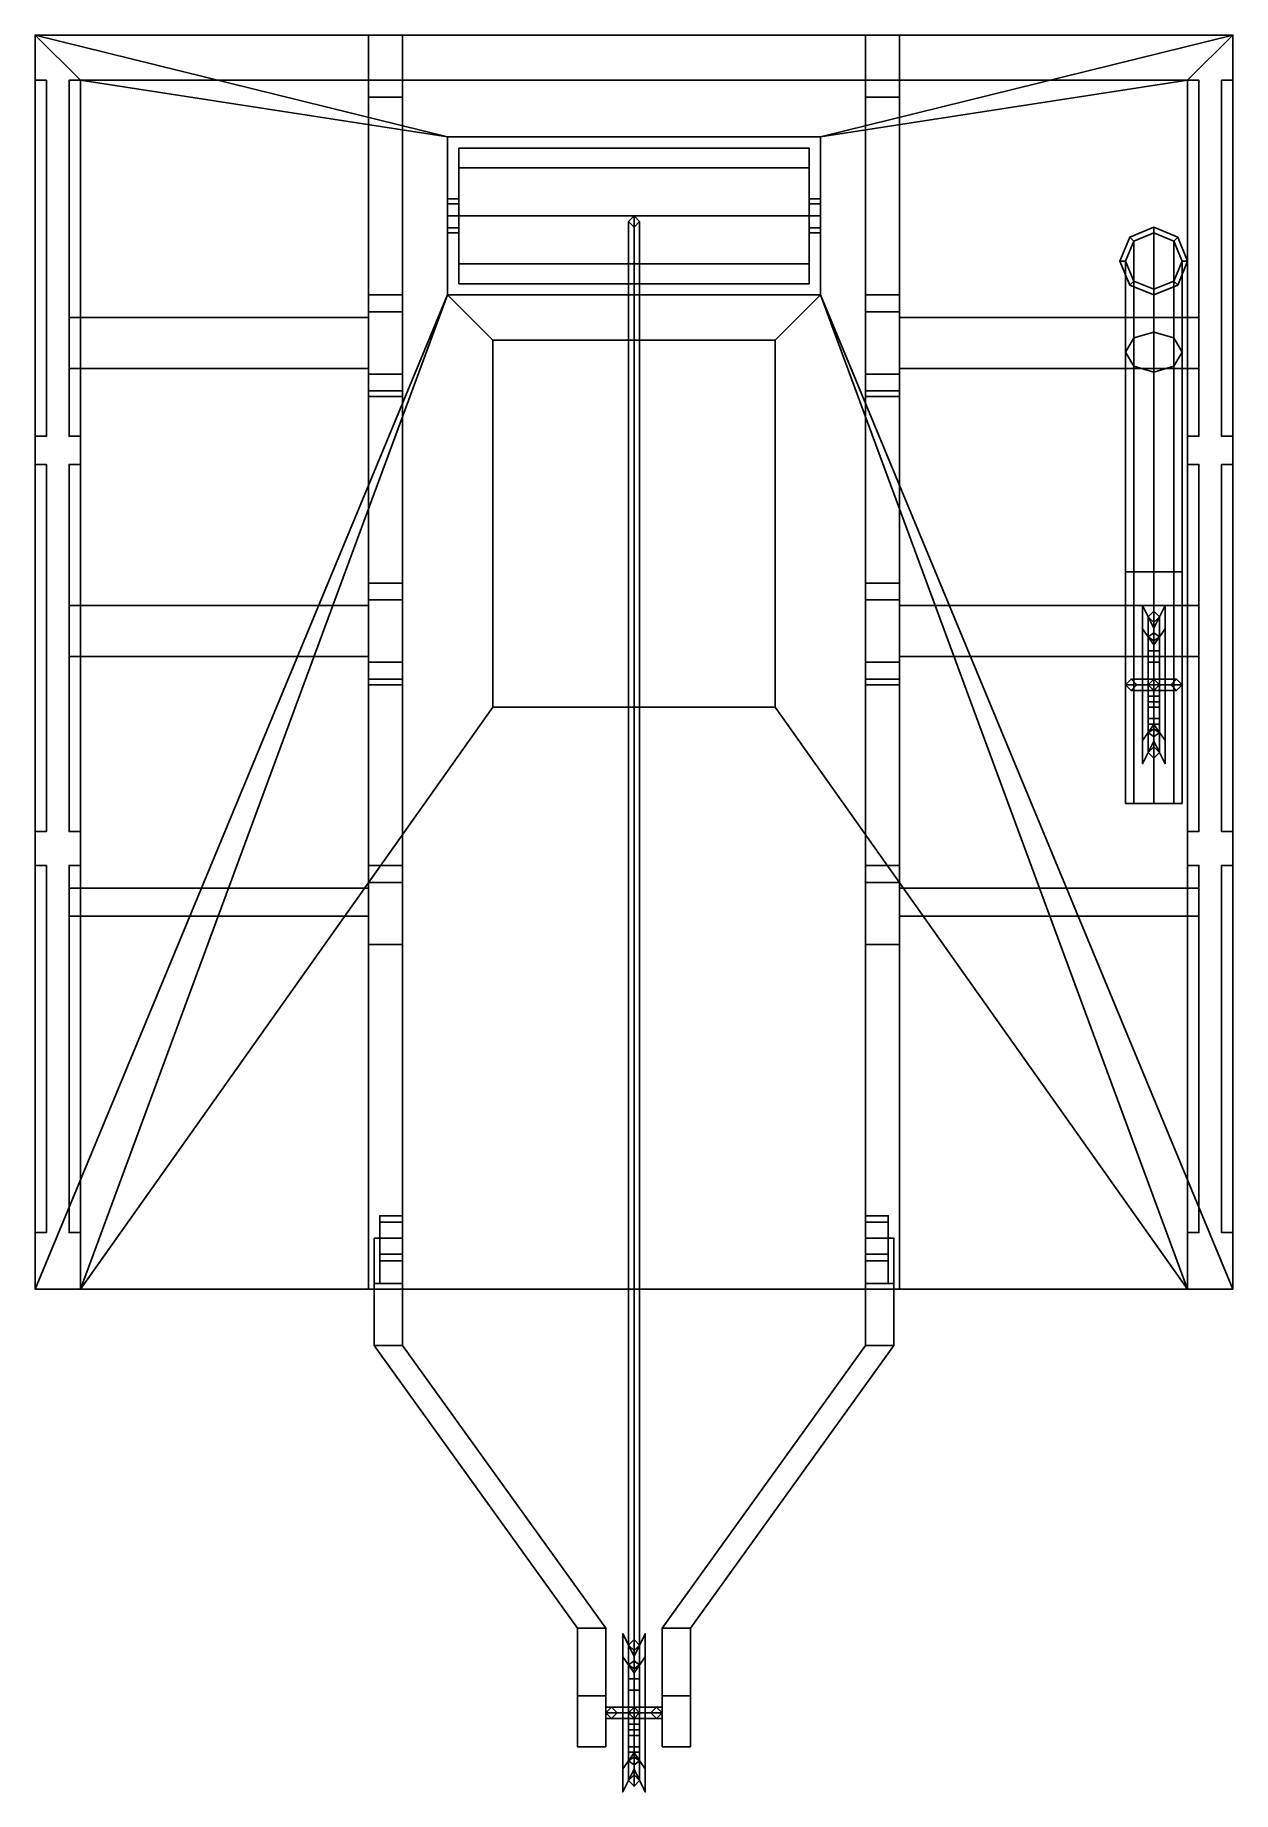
# Model space of a CAD drawing. Extents: x -1.06 to 1.06, y -3.17 to -0.06.
import ezdxf

# ---------------------------------------------------------------- set-up
doc = ezdxf.new("R2010")
doc.units = 0
doc.layers.add('CARGO_BOX', color=3, linetype='CONTINUOUS')

msp = doc.modelspace()

# ---------------------------------------------------------------- linework, layer by layer
at = {"layer": 'CARGO_BOX'}
for points in [[(1.06, -0.06, 1.26), (0.33, -0.24, 1.26), (-0.33, -0.24, 1.26), (-1.06, -0.06, 1.26)], [(-1.06, -0.06, 1.26), (-1.06, -0.06, 1.99), (1.06, -0.06, 1.99), (1.06, -0.06, 1.26)], [(-1.06, -0.06, 1.99), (-0.98, -0.14, 1.99), (0.98, -0.14, 1.99), (1.06, -0.06, 1.99)], [(-1.06, -2.28, 1.99), (-0.98, -2.28, 1.99), (-0.98, -0.14, 1.99), (-1.06, -0.06, 1.99)], [(-1.06, -2.18, 1.95), (-1.06, -2.28, 1.99), (-1.06, -0.06, 1.99), (-1.06, -0.14, 1.95)], [(-1.06, -0.06, 1.26), (-1.06, -2.28, 1.26), (-1.06, -2.18, 1.4), (-1.06, -0.14, 1.4)], [(-1.06, -0.06, 1.99), (-1.06, -0.06, 1.26), (-1.06, -0.14, 1.4), (-1.06, -0.14, 1.95)], [(-1.06, -0.06, 1.26), (-0.33, -0.24, 1.26), (-0.33, -0.52, 1.26), (-1.06, -2.28, 1.26)], [(-0.47, -0.06, 0.94), (-0.47, -0.14, 1.1), (-0.47, -0.06, 1.26)], [(-0.47, -0.17, 1.06), (-0.47, -0.14, 1.1), (-0.47, -0.06, 0.94)], [(-0.47, -1.67, 0.94), (-0.47, -1.53, 1.06), (-0.47, -0.17, 1.06), (-0.47, -0.06, 0.94)], [(-0.47, -0.14, 1.1), (-0.47, -0.17, 1.14), (-0.47, -0.06, 1.26)], [(-0.47, -1.67, 1.14), (-0.47, -2.28, 1.26), (-0.47, -0.06, 1.26), (-0.47, -0.17, 1.14)], [(-0.41, -0.06, 1.26), (-0.41, -0.06, 1.26), (-0.41, -0.14, 1.1), (-0.41, -0.06, 0.94)], [(-0.41, -0.06, 0.94), (-0.41, -0.06, 0.94), (-0.41, -0.14, 1.1), (-0.41, -0.17, 1.06)], [(-0.41, -0.06, 0.94), (-0.41, -0.17, 1.06), (-0.41, -1.53, 1.06), (-0.41, -1.67, 0.94)], [(-0.41, -0.06, 1.26), (-0.41, -0.06, 1.26), (-0.41, -0.17, 1.14), (-0.41, -0.14, 1.1)], [(-0.41, -0.17, 1.14), (-0.41, -0.06, 1.26), (-0.41, -2.28, 1.26), (-0.41, -1.67, 1.14)], [(1.06, -2.28, 1.26), (0.33, -0.52, 1.26), (0.33, -0.24, 1.26), (1.06, -0.06, 1.26)], [(0.41, -1.67, 0.94), (0.41, -1.53, 1.06), (0.41, -0.17, 1.06), (0.41, -0.06, 0.94)], [(0.41, -1.67, 1.14), (0.41, -2.28, 1.26), (0.41, -0.06, 1.26), (0.41, -0.17, 1.14)], [(0.41, -0.17, 1.06), (0.41, -0.14, 1.1), (0.41, -0.06, 0.94)], [(0.41, -0.14, 1.1), (0.41, -0.17, 1.14), (0.41, -0.06, 1.26)], [(0.41, -0.06, 0.94), (0.41, -0.14, 1.1), (0.41, -0.06, 1.26)], [(0.47, -0.06, 0.94), (0.47, -0.17, 1.06), (0.47, -1.53, 1.06), (0.47, -1.67, 0.94)], [(0.47, -0.17, 1.14), (0.47, -0.06, 1.26), (0.47, -2.28, 1.26), (0.47, -1.67, 1.14)], [(0.47, -0.06, 0.94), (0.47, -0.06, 0.94), (0.47, -0.14, 1.1), (0.47, -0.17, 1.06)], [(0.47, -0.06, 1.26), (0.47, -0.06, 1.26), (0.47, -0.17, 1.14), (0.47, -0.14, 1.1)], [(0.47, -0.06, 1.26), (0.47, -0.06, 1.26), (0.47, -0.14, 1.1), (0.47, -0.06, 0.94)], [(0.98, -2.28, 1.99), (1.06, -2.28, 1.99), (1.06, -0.06, 1.99), (0.98, -0.14, 1.99)], [(1.06, -0.14, 1.95), (1.06, -0.06, 1.99), (1.06, -2.28, 1.99), (1.06, -2.18, 1.95)], [(1.06, -0.14, 1.4), (1.06, -2.18, 1.4), (1.06, -2.28, 1.26), (1.06, -0.06, 1.26)], [(1.06, -0.14, 1.95), (1.06, -0.14, 1.4), (1.06, -0.06, 1.26), (1.06, -0.06, 1.99)], [(-1.06, -0.14, 1.4), (-1.06, -0.77, 1.4), (-1.04, -0.77, 1.4), (-1.04, -0.14, 1.4)], [(-1.06, -0.77, 1.95), (-1.06, -0.14, 1.95), (-1.04, -0.14, 1.95), (-1.04, -0.77, 1.95)], [(-1.06, -0.14, 1.95), (-1.06, -0.14, 1.4), (-1.04, -0.14, 1.4), (-1.04, -0.14, 1.95)], [(-1.04, -0.77, 1.4), (-1.04, -0.77, 1.95), (-1.04, -0.14, 1.95), (-1.04, -0.14, 1.4)], [(-1, -0.14, 1.95), (-1, -0.14, 1.4), (-0.98, -0.14, 1.4), (-0.98, -0.14, 1.95)], [(-1, -0.14, 1.4), (-1, -0.77, 1.4), (-0.98, -0.77, 1.4), (-0.98, -0.14, 1.4)], [(-1, -0.77, 1.95), (-1, -0.14, 1.95), (-0.98, -0.14, 1.95), (-0.98, -0.77, 1.95)], [(-1, -0.77, 1.4), (-1, -0.14, 1.4), (-1, -0.14, 1.95), (-1, -0.77, 1.95)], [(-0.98, -0.14, 1.34), (-0.33, -0.24, 1.34), (0.33, -0.24, 1.34), (0.98, -0.14, 1.34)], [(0.98, -0.14, 1.34), (0.98, -0.14, 1.99), (-0.98, -0.14, 1.99), (-0.98, -0.14, 1.34)], [(-0.98, -0.14, 1.34), (-0.98, -0.14, 1.4), (-0.98, -2.18, 1.4), (-0.98, -2.28, 1.34)], [(-0.98, -2.18, 1.95), (-0.98, -0.14, 1.95), (-0.98, -0.14, 1.99), (-0.98, -2.28, 1.99)], [(-0.33, -0.24, 1.34), (-0.98, -0.14, 1.34), (-0.98, -2.28, 1.34), (-0.33, -0.52, 1.34)], [(-0.41, -0.14, 1.1), (-0.41, -0.17, 1.14), (-0.47, -0.17, 1.14), (-0.47, -0.14, 1.1)], [(-0.41, -0.17, 1.06), (-0.41, -0.14, 1.1), (-0.47, -0.14, 1.1), (-0.47, -0.17, 1.06)], [(0.33, -0.52, 1.34), (0.98, -2.28, 1.34), (0.98, -0.14, 1.34), (0.33, -0.24, 1.34)], [(0.47, -0.17, 1.06), (0.47, -0.14, 1.1), (0.41, -0.14, 1.1), (0.41, -0.17, 1.06)], [(0.47, -0.14, 1.1), (0.47, -0.17, 1.14), (0.41, -0.17, 1.14), (0.41, -0.14, 1.1)], [(0.98, -2.28, 1.34), (0.98, -2.18, 1.4), (0.98, -0.14, 1.4), (0.98, -0.14, 1.34)], [(0.98, -0.14, 1.95), (0.98, -0.14, 1.4), (1, -0.14, 1.4), (1, -0.14, 1.95)], [(0.98, -0.14, 1.4), (0.98, -0.77, 1.4), (1, -0.77, 1.4), (1, -0.14, 1.4)], [(0.98, -0.77, 1.95), (0.98, -0.14, 1.95), (1, -0.14, 1.95), (1, -0.77, 1.95)], [(0.98, -2.28, 1.99), (0.98, -0.14, 1.99), (0.98, -0.14, 1.95), (0.98, -2.18, 1.95)], [(1, -0.77, 1.4), (1, -0.77, 1.95), (1, -0.14, 1.95), (1, -0.14, 1.4)], [(1.04, -0.14, 1.95), (1.04, -0.14, 1.4), (1.06, -0.14, 1.4), (1.06, -0.14, 1.95)], [(1.04, -0.77, 1.4), (1.04, -0.14, 1.4), (1.04, -0.14, 1.95), (1.04, -0.77, 1.95)], [(1.04, -0.14, 1.4), (1.04, -0.77, 1.4), (1.06, -0.77, 1.4), (1.06, -0.14, 1.4)], [(1.04, -0.77, 1.95), (1.04, -0.14, 1.95), (1.06, -0.14, 1.95), (1.06, -0.77, 1.95)], [(-0.47, -0.17, 1.14), (-0.41, -0.17, 1.14), (-0.41, -0.52, 1.14), (-0.47, -0.52, 1.14)], [(-0.47, -0.52, 1.06), (-0.41, -0.52, 1.06), (-0.41, -0.17, 1.06), (-0.47, -0.17, 1.06)], [(0.41, -0.52, 1.06), (0.47, -0.52, 1.06), (0.47, -0.17, 1.06), (0.41, -0.17, 1.06)], [(0.41, -0.17, 1.14), (0.47, -0.17, 1.14), (0.47, -0.52, 1.14), (0.41, -0.52, 1.14)], [(0.33, -0.24, 1.26), (0.33, -0.24, 1.34), (-0.33, -0.24, 1.34), (-0.33, -0.24, 1.26)], [(-0.33, -0.24, 1.26), (-0.33, -0.24, 1.34), (-0.33, -0.52, 1.34), (-0.33, -0.52, 1.26)], [(0.33, -0.52, 1.26), (0.33, -0.52, 1.34), (0.33, -0.24, 1.34), (0.33, -0.24, 1.26)], [(0.31, -0.2951, 1.3849), (0.31, -0.26, 1.3), (-0.31, -0.26, 1.3), (-0.31, -0.2951, 1.3849)], [(0.31, -0.26, 1.3), (0.31, -0.2951, 1.2151), (-0.31, -0.2951, 1.2151), (-0.31, -0.26, 1.3)], [(-0.31, -0.2951, 1.3849), (-0.31, -0.26, 1.3), (-0.31, -0.35, 1.3), (-0.31, -0.3588, 1.3212)], [(-0.31, -0.26, 1.3), (-0.31, -0.2951, 1.2151), (-0.31, -0.3588, 1.2788), (-0.31, -0.35, 1.3)], [(0.31, -0.2951, 1.2151), (0.31, -0.26, 1.3), (0.31, -0.35, 1.3), (0.31, -0.3588, 1.2788)], [(0.31, -0.26, 1.3), (0.31, -0.2951, 1.3849), (0.31, -0.3588, 1.3212), (0.31, -0.35, 1.3)], [(0.31, -0.38, 1.42), (0.31, -0.2951, 1.3849), (-0.31, -0.2951, 1.3849), (-0.31, -0.38, 1.42)], [(0.31, -0.2951, 1.2151), (0.31, -0.38, 1.18), (-0.31, -0.38, 1.18), (-0.31, -0.2951, 1.2151)], [(-0.31, -0.38, 1.42), (-0.31, -0.2951, 1.3849), (-0.31, -0.3588, 1.3212), (-0.31, -0.38, 1.33)], [(-0.31, -0.2951, 1.2151), (-0.31, -0.38, 1.18), (-0.31, -0.38, 1.27), (-0.31, -0.3588, 1.2788)], [(0.31, -0.38, 1.18), (0.31, -0.2951, 1.2151), (0.31, -0.3588, 1.2788), (0.31, -0.38, 1.27)], [(0.31, -0.2951, 1.3849), (0.31, -0.38, 1.42), (0.31, -0.38, 1.33), (0.31, -0.3588, 1.3212)], [(-0.31, -0.3588, 1.3212), (-0.31, -0.35, 1.3), (-0.33, -0.35, 1.3), (-0.33, -0.3588, 1.3212)], [(-0.31, -0.35, 1.3), (-0.31, -0.3588, 1.2788), (-0.33, -0.3588, 1.2788), (-0.33, -0.35, 1.3)], [(-0.31, -0.38, 1.33), (-0.31, -0.3588, 1.3212), (-0.33, -0.3588, 1.3212), (-0.33, -0.38, 1.33)], [(-0.31, -0.3588, 1.2788), (-0.31, -0.38, 1.27), (-0.33, -0.38, 1.27), (-0.33, -0.3588, 1.2788)], [(0.31, -0.3588, 1.2788), (0.31, -0.35, 1.3), (0.33, -0.35, 1.3), (0.33, -0.3588, 1.2788)], [(0.31, -0.35, 1.3), (0.31, -0.3588, 1.3212), (0.33, -0.3588, 1.3212), (0.33, -0.35, 1.3)], [(0.31, -0.38, 1.27), (0.31, -0.3588, 1.2788), (0.33, -0.3588, 1.2788), (0.33, -0.38, 1.27)], [(0.31, -0.3588, 1.3212), (0.31, -0.38, 1.33), (0.33, -0.38, 1.33), (0.33, -0.3588, 1.3212)], [(-0.31, -0.4012, 1.3212), (-0.31, -0.38, 1.33), (-0.33, -0.38, 1.33), (-0.33, -0.4012, 1.3212)], [(-0.31, -0.38, 1.27), (-0.31, -0.4012, 1.2788), (-0.33, -0.4012, 1.2788), (-0.33, -0.38, 1.27)], [(-0.31, -0.41, 1.3), (-0.31, -0.4012, 1.3212), (-0.33, -0.4012, 1.3212), (-0.33, -0.41, 1.3)], [(-0.31, -0.4012, 1.2788), (-0.31, -0.41, 1.3), (-0.33, -0.41, 1.3), (-0.33, -0.4012, 1.2788)], [(0.31, -0.4649, 1.3849), (0.31, -0.38, 1.42), (-0.31, -0.38, 1.42), (-0.31, -0.4649, 1.3849)], [(0.31, -0.38, 1.18), (0.31, -0.4649, 1.2151), (-0.31, -0.4649, 1.2151), (-0.31, -0.38, 1.18)], [(-0.31, -0.4649, 1.3849), (-0.31, -0.38, 1.42), (-0.31, -0.38, 1.33), (-0.31, -0.4012, 1.3212)], [(-0.31, -0.38, 1.18), (-0.31, -0.4649, 1.2151), (-0.31, -0.4012, 1.2788), (-0.31, -0.38, 1.27)], [(-0.31, -0.4649, 1.2151), (-0.31, -0.5, 1.3), (-0.31, -0.41, 1.3), (-0.31, -0.4012, 1.2788)], [(-0.31, -0.5, 1.3), (-0.31, -0.4649, 1.3849), (-0.31, -0.4012, 1.3212), (-0.31, -0.41, 1.3)], [(0, -0.38, 1.41), (-0.01, -0.39, 1.41), (-0.01, -2.9451, 2.8749), (0, -2.9381, 2.8819)], [(-0.01, -0.39, 1.41), (0, -0.4, 1.41), (0, -2.9522, 2.8678), (-0.01, -2.9451, 2.8749)], [(0.01, -0.39, 1.41), (0, -0.38, 1.41), (0, -2.9381, 2.8819), (0.01, -2.9451, 2.8749)], [(0, -0.4, 1.41), (0.01, -0.39, 1.41), (0.01, -2.9451, 2.8749), (0, -2.9522, 2.8678)], [(0.31, -0.4649, 1.2151), (0.31, -0.38, 1.18), (0.31, -0.38, 1.27), (0.31, -0.4012, 1.2788)], [(0.31, -0.38, 1.42), (0.31, -0.4649, 1.3849), (0.31, -0.4012, 1.3212), (0.31, -0.38, 1.33)], [(0.31, -0.4012, 1.2788), (0.31, -0.38, 1.27), (0.33, -0.38, 1.27), (0.33, -0.4012, 1.2788)], [(0.31, -0.38, 1.33), (0.31, -0.4012, 1.3212), (0.33, -0.4012, 1.3212), (0.33, -0.38, 1.33)], [(0.31, -0.5, 1.3), (0.31, -0.4649, 1.2151), (0.31, -0.4012, 1.2788), (0.31, -0.41, 1.3)], [(0.31, -0.4649, 1.3849), (0.31, -0.5, 1.3), (0.31, -0.41, 1.3), (0.31, -0.4012, 1.3212)], [(0.31, -0.41, 1.3), (0.31, -0.4012, 1.2788), (0.33, -0.4012, 1.2788), (0.33, -0.41, 1.3)], [(0.31, -0.4012, 1.3212), (0.31, -0.41, 1.3), (0.33, -0.41, 1.3), (0.33, -0.4012, 1.3212)], [(0.92, -0.4, 1.34), (0.8776, -0.4176, 1.34), (0.8776, -0.4176, 1.54), (0.92, -0.4, 1.54)], [(0.92, -0.4, 1.54), (0.8776, -0.4176, 1.54), (0.8846, -0.4246, 1.54), (0.92, -0.41, 1.54)], [(0.9624, -0.4176, 1.34), (0.92, -0.4, 1.34), (0.92, -0.4, 1.54), (0.9624, -0.4176, 1.54)], [(0.9624, -0.4176, 1.54), (0.92, -0.4, 1.54), (0.92, -0.41, 1.54), (0.9554, -0.4246, 1.54)], [(0.8776, -0.4176, 1.34), (0.86, -0.46, 1.34), (0.86, -0.46, 1.54), (0.8776, -0.4176, 1.54)], [(0.8776, -0.4176, 1.54), (0.86, -0.46, 1.54), (0.87, -0.46, 1.54), (0.8846, -0.4246, 1.54)], [(0.8846, -0.4246, 3.15), (0.87, -0.46, 3.15), (0.87, -0.6211, 3.5389), (0.8846, -0.5961, 3.5639)], [(0.8846, -0.4246, 1.54), (0.87, -0.46, 1.54), (0.87, -0.46, 3.15), (0.8846, -0.4246, 3.15)], [(0.92, -0.41, 3.15), (0.8846, -0.4246, 3.15), (0.8846, -0.5961, 3.5639), (0.92, -0.5857, 3.5743)], [(0.92, -0.41, 1.54), (0.8846, -0.4246, 1.54), (0.8846, -0.4246, 3.15), (0.92, -0.41, 3.15)], [(0.9554, -0.4246, 3.15), (0.92, -0.41, 3.15), (0.92, -0.5857, 3.5743), (0.9554, -0.5961, 3.5639)], [(0.9554, -0.4246, 1.54), (0.92, -0.41, 1.54), (0.92, -0.41, 3.15), (0.9554, -0.4246, 3.15)], [(0.98, -0.46, 1.54), (0.9624, -0.4176, 1.54), (0.9554, -0.4246, 1.54), (0.97, -0.46, 1.54)], [(0.97, -0.46, 3.15), (0.9554, -0.4246, 3.15), (0.9554, -0.5961, 3.5639), (0.97, -0.6211, 3.5389)], [(0.97, -0.46, 1.54), (0.9554, -0.4246, 1.54), (0.9554, -0.4246, 3.15), (0.97, -0.46, 3.15)], [(0.98, -0.46, 1.34), (0.9624, -0.4176, 1.34), (0.9624, -0.4176, 1.54), (0.98, -0.46, 1.54)], [(0.31, -0.5, 1.3), (0.31, -0.4649, 1.3849), (-0.31, -0.4649, 1.3849), (-0.31, -0.5, 1.3)], [(0.31, -0.4649, 1.2151), (0.31, -0.5, 1.3), (-0.31, -0.5, 1.3), (-0.31, -0.4649, 1.2151)], [(0.86, -0.46, 1.34), (0.8776, -0.5024, 1.34), (0.8776, -0.5024, 1.54), (0.86, -0.46, 1.54)], [(0.86, -0.46, 1.54), (0.8776, -0.5024, 1.54), (0.8846, -0.4954, 1.54), (0.87, -0.46, 1.54)], [(0.87, -0.46, 3.15), (0.8846, -0.4954, 3.15), (0.8846, -0.6461, 3.5139), (0.87, -0.6211, 3.5389)], [(0.87, -0.46, 1.54), (0.8846, -0.4954, 1.54), (0.8846, -0.4954, 3.15), (0.87, -0.46, 3.15)], [(0.9554, -0.4954, 3.15), (0.97, -0.46, 3.15), (0.97, -0.6211, 3.5389), (0.9554, -0.6461, 3.5139)], [(0.9554, -0.4954, 1.54), (0.97, -0.46, 1.54), (0.97, -0.46, 3.15), (0.9554, -0.4954, 3.15)], [(0.9624, -0.5024, 1.54), (0.98, -0.46, 1.54), (0.97, -0.46, 1.54), (0.9554, -0.4954, 1.54)], [(0.9624, -0.5024, 1.34), (0.98, -0.46, 1.34), (0.98, -0.46, 1.54), (0.9624, -0.5024, 1.54)], [(0.8776, -0.5024, 1.54), (0.92, -0.52, 1.54), (0.92, -0.51, 1.54), (0.8846, -0.4954, 1.54)], [(0.8846, -0.4954, 3.15), (0.92, -0.51, 3.15), (0.92, -0.6564, 3.5036), (0.8846, -0.6461, 3.5139)], [(0.8846, -0.4954, 1.54), (0.92, -0.51, 1.54), (0.92, -0.51, 3.15), (0.8846, -0.4954, 3.15)], [(0.92, -0.51, 3.15), (0.9554, -0.4954, 3.15), (0.9554, -0.6461, 3.5139), (0.92, -0.6564, 3.5036)], [(0.92, -0.51, 1.54), (0.9554, -0.4954, 1.54), (0.9554, -0.4954, 3.15), (0.92, -0.51, 3.15)], [(0.92, -0.52, 1.54), (0.9624, -0.5024, 1.54), (0.9554, -0.4954, 1.54), (0.92, -0.51, 1.54)], [(-1.06, -2.28, 1.26), (-0.33, -0.52, 1.26), (0.33, -0.52, 1.26), (1.06, -2.28, 1.26)], [(-0.25, -1.25, 1.34), (-0.25, -0.6, 1.34), (-0.33, -0.52, 1.34), (-0.98, -2.28, 1.34)], [(-0.47, -0.66, 1.1), (-0.47, -0.7, 1.14), (-0.47, -0.52, 1.14), (-0.47, -0.55, 1.1)], [(-0.47, -0.69, 1.06), (-0.47, -0.66, 1.1), (-0.47, -0.55, 1.1), (-0.47, -0.52, 1.06)], [(-0.47, -0.52, 1.14), (-0.41, -0.52, 1.14), (-0.41, -0.55, 1.1), (-0.47, -0.55, 1.1)], [(-0.47, -0.55, 1.1), (-0.41, -0.55, 1.1), (-0.41, -0.52, 1.06), (-0.47, -0.52, 1.06)], [(-0.41, -0.55, 1.1), (-0.41, -0.52, 1.14), (-0.41, -0.7, 1.14), (-0.41, -0.66, 1.1)], [(-0.41, -0.52, 1.06), (-0.41, -0.55, 1.1), (-0.41, -0.66, 1.1), (-0.41, -0.69, 1.06)], [(-0.33, -0.52, 1.26), (-0.33, -0.52, 1.34), (0.33, -0.52, 1.34), (0.33, -0.52, 1.26)], [(0.25, -0.6, 1.34), (0.33, -0.52, 1.34), (-0.33, -0.52, 1.34), (-0.25, -0.6, 1.34)], [(0.98, -2.28, 1.34), (0.33, -0.52, 1.34), (0.25, -0.6, 1.34), (0.25, -1.25, 1.34)], [(0.41, -0.66, 1.1), (0.41, -0.7, 1.14), (0.41, -0.52, 1.14), (0.41, -0.55, 1.1)], [(0.41, -0.69, 1.06), (0.41, -0.66, 1.1), (0.41, -0.55, 1.1), (0.41, -0.52, 1.06)], [(0.41, -0.52, 1.14), (0.47, -0.52, 1.14), (0.47, -0.55, 1.1), (0.41, -0.55, 1.1)], [(0.41, -0.55, 1.1), (0.47, -0.55, 1.1), (0.47, -0.52, 1.06), (0.41, -0.52, 1.06)], [(0.47, -0.55, 1.1), (0.47, -0.52, 1.14), (0.47, -0.7, 1.14), (0.47, -0.66, 1.1)], [(0.47, -0.52, 1.06), (0.47, -0.55, 1.1), (0.47, -0.66, 1.1), (0.47, -0.69, 1.06)], [(0.8776, -0.5024, 1.34), (0.92, -0.52, 1.34), (0.92, -0.52, 1.54), (0.8776, -0.5024, 1.54)], [(0.92, -0.52, 1.34), (0.9624, -0.5024, 1.34), (0.9624, -0.5024, 1.54), (0.92, -0.52, 1.54)], [(-1, -0.56, 1.26), (-0.47, -0.56, 1.1), (-0.47, -0.65, 1.1), (-1, -0.65, 1.26)], [(-0.47, -0.56, 1.26), (-0.47, -0.56, 1.1), (-0.47, -0.56, 1.1), (-1, -0.56, 1.26)], [(1, -0.65, 1.26), (0.47, -0.65, 1.1), (0.47, -0.56, 1.1), (1, -0.56, 1.26)], [(1, -0.56, 1.26), (0.47, -0.56, 1.1), (0.47, -0.56, 1.1), (0.47, -0.56, 1.26)], [(0.92, -0.5857, 3.5743), (0.8846, -0.5961, 3.5639), (0.8846, -1.01, 3.7354), (0.92, -1.01, 3.75)], [(0.9554, -0.5961, 3.5639), (0.92, -0.5857, 3.5743), (0.92, -1.01, 3.75), (0.9554, -1.01, 3.7354)], [(0.25, -1.25, 1.36), (0.25, -0.6, 1.36), (-0.25, -0.6, 1.36), (-0.25, -1.25, 1.36)], [(0.25, -0.6, 1.36), (0.25, -0.6, 1.34), (-0.25, -0.6, 1.34), (-0.25, -0.6, 1.36)], [(-0.25, -1.25, 1.36), (-0.25, -0.6, 1.36), (-0.25, -0.6, 1.34), (-0.25, -1.25, 1.34)], [(0.25, -1.25, 1.34), (0.25, -0.6, 1.34), (0.25, -0.6, 1.36), (0.25, -1.25, 1.36)], [(0.8846, -0.5961, 3.5639), (0.87, -0.6211, 3.5389), (0.87, -1.01, 3.7), (0.8846, -1.01, 3.7354)], [(0.87, -0.6211, 3.5389), (0.8846, -0.6461, 3.5139), (0.8846, -1.01, 3.6646), (0.87, -1.01, 3.7)], [(0.97, -0.6211, 3.5389), (0.9554, -0.5961, 3.5639), (0.9554, -1.01, 3.7354), (0.97, -1.01, 3.7)], [(0.9554, -0.6461, 3.5139), (0.97, -0.6211, 3.5389), (0.97, -1.01, 3.7), (0.9554, -1.01, 3.6646)], [(-1, -0.65, 1.26), (-0.47, -0.65, 1.1), (-0.47, -0.65, 1.1), (-0.47, -0.65, 1.26)], [(0.47, -0.65, 1.26), (0.47, -0.65, 1.1), (0.47, -0.65, 1.1), (1, -0.65, 1.26)], [(0.8846, -0.6461, 3.5139), (0.92, -0.6564, 3.5036), (0.92, -1.01, 3.65), (0.8846, -1.01, 3.6646)], [(0.92, -0.6564, 3.5036), (0.9554, -0.6461, 3.5139), (0.9554, -1.01, 3.6646), (0.92, -1.01, 3.65)], [(-0.41, -0.66, 1.1), (-0.41, -0.7, 1.14), (-0.47, -0.7, 1.14), (-0.47, -0.66, 1.1)], [(-0.41, -0.69, 1.06), (-0.41, -0.66, 1.1), (-0.47, -0.66, 1.1), (-0.47, -0.69, 1.06)], [(0.47, -0.66, 1.1), (0.47, -0.7, 1.14), (0.41, -0.7, 1.14), (0.41, -0.66, 1.1)], [(0.47, -0.69, 1.06), (0.47, -0.66, 1.1), (0.41, -0.66, 1.1), (0.41, -0.69, 1.06)], [(-0.47, -1.03, 1.06), (-0.41, -1.03, 1.06), (-0.41, -0.69, 1.06), (-0.47, -0.69, 1.06)], [(-0.47, -0.7, 1.14), (-0.41, -0.7, 1.14), (-0.41, -1.03, 1.14), (-0.47, -1.03, 1.14)], [(0.41, -1.03, 1.06), (0.47, -1.03, 1.06), (0.47, -0.69, 1.06), (0.41, -0.69, 1.06)], [(0.41, -0.7, 1.14), (0.47, -0.7, 1.14), (0.47, -1.03, 1.14), (0.41, -1.03, 1.14)], [(-1.06, -0.77, 1.4), (-1.06, -0.77, 1.95), (-1.04, -0.77, 1.95), (-1.04, -0.77, 1.4)], [(-1.06, -0.77, 1.95), (-1.06, -0.77, 1.4), (-1.06, -0.82, 1.4), (-1.06, -0.82, 1.95)], [(-1, -0.77, 1.4), (-1, -0.77, 1.95), (-0.98, -0.77, 1.95), (-0.98, -0.77, 1.4)], [(-0.98, -0.82, 1.95), (-0.98, -0.82, 1.4), (-0.98, -0.77, 1.4), (-0.98, -0.77, 1.95)], [(0.98, -0.77, 1.4), (0.98, -0.77, 1.95), (1, -0.77, 1.95), (1, -0.77, 1.4)], [(0.98, -0.77, 1.95), (0.98, -0.77, 1.4), (0.98, -0.82, 1.4), (0.98, -0.82, 1.95)], [(1.04, -0.77, 1.4), (1.04, -0.77, 1.95), (1.06, -0.77, 1.95), (1.06, -0.77, 1.4)], [(1.06, -0.82, 1.95), (1.06, -0.82, 1.4), (1.06, -0.77, 1.4), (1.06, -0.77, 1.95)], [(-1.06, -0.82, 1.95), (-1.06, -0.82, 1.4), (-1.04, -0.82, 1.4), (-1.04, -0.82, 1.95)], [(-1.06, -0.82, 1.4), (-1.06, -1.47, 1.4), (-1.04, -1.47, 1.4), (-1.04, -0.82, 1.4)], [(-1.06, -1.47, 1.95), (-1.06, -0.82, 1.95), (-1.04, -0.82, 1.95), (-1.04, -1.47, 1.95)], [(-1.04, -1.47, 1.4), (-1.04, -1.47, 1.95), (-1.04, -0.82, 1.95), (-1.04, -0.82, 1.4)], [(-1, -0.82, 1.95), (-1, -0.82, 1.4), (-0.98, -0.82, 1.4), (-0.98, -0.82, 1.95)], [(-1, -0.82, 1.4), (-1, -1.47, 1.4), (-0.98, -1.47, 1.4), (-0.98, -0.82, 1.4)], [(-1, -1.47, 1.95), (-1, -0.82, 1.95), (-0.98, -0.82, 1.95), (-0.98, -1.47, 1.95)], [(-1, -1.47, 1.4), (-1, -0.82, 1.4), (-1, -0.82, 1.95), (-1, -1.47, 1.95)], [(0.98, -0.82, 1.95), (0.98, -0.82, 1.4), (1, -0.82, 1.4), (1, -0.82, 1.95)], [(0.98, -0.82, 1.4), (0.98, -1.47, 1.4), (1, -1.47, 1.4), (1, -0.82, 1.4)], [(0.98, -1.47, 1.95), (0.98, -0.82, 1.95), (1, -0.82, 1.95), (1, -1.47, 1.95)], [(1, -1.47, 1.4), (1, -1.47, 1.95), (1, -0.82, 1.95), (1, -0.82, 1.4)], [(1.04, -0.82, 1.95), (1.04, -0.82, 1.4), (1.06, -0.82, 1.4), (1.06, -0.82, 1.95)], [(1.04, -1.47, 1.4), (1.04, -0.82, 1.4), (1.04, -0.82, 1.95), (1.04, -1.47, 1.95)], [(1.04, -0.82, 1.4), (1.04, -1.47, 1.4), (1.06, -1.47, 1.4), (1.06, -0.82, 1.4)], [(1.04, -1.47, 1.95), (1.04, -0.82, 1.95), (1.06, -0.82, 1.95), (1.06, -1.47, 1.95)], [(0.8846, -1.42, 3.6646), (0.87, -1.42, 3.7), (0.87, -1.01, 3.7), (0.8846, -1.01, 3.6646)], [(0.87, -1.42, 3.7), (0.8846, -1.42, 3.7354), (0.8846, -1.01, 3.7354), (0.87, -1.01, 3.7)], [(0.92, -1.42, 3.65), (0.8846, -1.42, 3.6646), (0.8846, -1.01, 3.6646), (0.92, -1.01, 3.65)], [(0.8846, -1.42, 3.7354), (0.92, -1.42, 3.75), (0.92, -1.01, 3.75), (0.8846, -1.01, 3.7354)], [(0.9554, -1.42, 3.6646), (0.92, -1.42, 3.65), (0.92, -1.01, 3.65), (0.9554, -1.01, 3.6646)], [(0.92, -1.42, 3.75), (0.9554, -1.42, 3.7354), (0.9554, -1.01, 3.7354), (0.92, -1.01, 3.75)], [(0.97, -1.42, 3.7), (0.9554, -1.42, 3.6646), (0.9554, -1.01, 3.6646), (0.97, -1.01, 3.7)], [(0.9554, -1.42, 3.7354), (0.97, -1.42, 3.7), (0.97, -1.01, 3.7), (0.9554, -1.01, 3.7354)], [(-0.47, -1.17, 1.1), (-0.47, -1.21, 1.14), (-0.47, -1.03, 1.14), (-0.47, -1.06, 1.1)], [(-0.47, -1.03, 1.14), (-0.41, -1.03, 1.14), (-0.41, -1.06, 1.1), (-0.47, -1.06, 1.1)], [(-0.47, -1.2, 1.06), (-0.47, -1.17, 1.1), (-0.47, -1.06, 1.1), (-0.47, -1.03, 1.06)], [(-0.47, -1.06, 1.1), (-0.41, -1.06, 1.1), (-0.41, -1.03, 1.06), (-0.47, -1.03, 1.06)], [(-0.41, -1.06, 1.1), (-0.41, -1.03, 1.14), (-0.41, -1.21, 1.14), (-0.41, -1.17, 1.1)], [(-0.41, -1.03, 1.06), (-0.41, -1.06, 1.1), (-0.41, -1.17, 1.1), (-0.41, -1.2, 1.06)], [(0.41, -1.06, 1.1), (0.47, -1.06, 1.1), (0.47, -1.03, 1.06), (0.41, -1.03, 1.06)], [(0.41, -1.2, 1.06), (0.41, -1.17, 1.1), (0.41, -1.06, 1.1), (0.41, -1.03, 1.06)], [(0.41, -1.17, 1.1), (0.41, -1.21, 1.14), (0.41, -1.03, 1.14), (0.41, -1.06, 1.1)], [(0.41, -1.03, 1.14), (0.47, -1.03, 1.14), (0.47, -1.06, 1.1), (0.41, -1.06, 1.1)], [(0.47, -1.03, 1.06), (0.47, -1.06, 1.1), (0.47, -1.17, 1.1), (0.47, -1.2, 1.06)], [(0.47, -1.06, 1.1), (0.47, -1.03, 1.14), (0.47, -1.21, 1.14), (0.47, -1.17, 1.1)], [(-0.47, -1.07, 1.26), (-0.47, -1.07, 1.1), (-0.47, -1.07, 1.1), (-1, -1.07, 1.26)], [(-1, -1.07, 1.26), (-0.47, -1.07, 1.1), (-0.47, -1.16, 1.1), (-1, -1.16, 1.26)], [(1, -1.07, 1.26), (0.47, -1.07, 1.1), (0.47, -1.07, 1.1), (0.47, -1.07, 1.26)], [(1, -1.16, 1.26), (0.47, -1.16, 1.1), (0.47, -1.07, 1.1), (1, -1.07, 1.26)], [(0.9, -1.111, 3.061), (0.9, -1.35, 3.16), (0.9, -1.309, 3.259), (0.9, -1.07, 3.16)], [(0.92, -1.11, 3.16), (0.92, -1.1393, 3.0893), (0.9, -1.111, 3.061), (0.9, -1.07, 3.16)], [(0.9, -1.07, 3.16), (0.9, -1.309, 3.259), (0.9, -1.21, 3.3), (0.9, -1.111, 3.259)], [(0.92, -1.1393, 3.2307), (0.92, -1.11, 3.16), (0.9, -1.07, 3.16), (0.9, -1.111, 3.259)], [(0.92, -1.1181, 3.0681), (0.91, -1.1251, 3.0751), (0.91, -1.09, 3.16), (0.92, -1.08, 3.16)], [(0.92, -1.08, 3.16), (0.91, -1.09, 3.16), (0.91, -1.09, 3.66), (0.92, -1.08, 3.66)], [(0.92, -1.1393, 3.0893), (0.92, -1.11, 3.16), (0.94, -1.07, 3.16), (0.94, -1.111, 3.061)], [(0.92, -1.11, 3.16), (0.92, -1.1393, 3.2307), (0.94, -1.111, 3.259), (0.94, -1.07, 3.16)], [(0.93, -1.1251, 3.0751), (0.92, -1.1181, 3.0681), (0.92, -1.08, 3.16), (0.93, -1.09, 3.16)], [(0.93, -1.09, 3.16), (0.92, -1.08, 3.16), (0.92, -1.08, 3.66), (0.93, -1.09, 3.66)], [(0.94, -1.21, 3.02), (0.94, -1.111, 3.061), (0.94, -1.07, 3.16), (0.94, -1.309, 3.061)], [(0.94, -1.309, 3.061), (0.94, -1.07, 3.16), (0.94, -1.111, 3.259), (0.94, -1.35, 3.16)], [(0.9, -1.21, 3.02), (0.9, -1.309, 3.061), (0.9, -1.35, 3.16), (0.9, -1.111, 3.061)], [(0.92, -1.1393, 3.0893), (0.92, -1.21, 3.06), (0.9, -1.21, 3.02), (0.9, -1.111, 3.061)], [(0.92, -1.21, 3.26), (0.92, -1.1393, 3.2307), (0.9, -1.111, 3.259), (0.9, -1.21, 3.3)], [(0.91, -1.1251, 3.0751), (0.92, -1.1322, 3.0822), (0.92, -1.1, 3.16), (0.91, -1.09, 3.16)], [(0.91, -1.09, 3.16), (0.92, -1.1, 3.16), (0.92, -1.1, 3.66), (0.91, -1.09, 3.66)], [(0.92, -1.21, 3.03), (0.91, -1.21, 3.04), (0.91, -1.1251, 3.0751), (0.92, -1.1181, 3.0681)], [(0.92, -1.1322, 3.0822), (0.93, -1.1251, 3.0751), (0.93, -1.09, 3.16), (0.92, -1.1, 3.16)], [(0.92, -1.1, 3.16), (0.93, -1.09, 3.16), (0.93, -1.09, 3.66), (0.92, -1.1, 3.66)], [(0.92, -1.21, 3.06), (0.92, -1.1393, 3.0893), (0.94, -1.111, 3.061), (0.94, -1.21, 3.02)], [(0.92, -1.1393, 3.2307), (0.92, -1.21, 3.26), (0.94, -1.21, 3.3), (0.94, -1.111, 3.259)], [(0.93, -1.21, 3.04), (0.92, -1.21, 3.03), (0.92, -1.1181, 3.0681), (0.93, -1.1251, 3.0751)], [(0.94, -1.35, 3.16), (0.94, -1.111, 3.259), (0.94, -1.21, 3.3), (0.94, -1.309, 3.259)], [(0.91, -1.21, 3.04), (0.92, -1.21, 3.05), (0.92, -1.1322, 3.0822), (0.91, -1.1251, 3.0751)], [(0.91, -1.15, 2.67), (0.91, -1.21, 2.67), (0.91, -1.24, 2.73), (0.91, -1.17, 2.73)], [(0.93, -1.17, 2.73), (0.93, -1.15, 2.67), (0.91, -1.15, 2.67), (0.91, -1.17, 2.73)], [(0.93, -1.15, 2.67), (0.93, -1.15, 2.59), (0.91, -1.15, 2.59), (0.91, -1.15, 2.67)], [(0.91, -1.15, 2.59), (0.91, -1.21, 2.63), (0.91, -1.21, 2.67), (0.91, -1.15, 2.67)], [(0.91, -1.21, 2.58), (0.91, -1.23, 2.63), (0.91, -1.21, 2.63), (0.91, -1.15, 2.59)], [(0.93, -1.15, 2.59), (0.93, -1.21, 2.58), (0.91, -1.21, 2.58), (0.91, -1.15, 2.59)], [(0.92, -1.21, 3.05), (0.93, -1.21, 3.04), (0.93, -1.1251, 3.0751), (0.92, -1.1322, 3.0822)], [(0.93, -1.24, 2.73), (0.93, -1.21, 2.67), (0.93, -1.15, 2.67), (0.93, -1.17, 2.73)], [(0.93, -1.21, 2.67), (0.93, -1.21, 2.63), (0.93, -1.15, 2.59), (0.93, -1.15, 2.67)], [(0.93, -1.21, 2.63), (0.93, -1.23, 2.63), (0.93, -1.21, 2.58), (0.93, -1.15, 2.59)], [(-1, -1.16, 1.26), (-0.47, -1.16, 1.1), (-0.47, -1.16, 1.1), (-0.47, -1.16, 1.26)], [(-0.41, -1.17, 1.1), (-0.41, -1.21, 1.14), (-0.47, -1.21, 1.14), (-0.47, -1.17, 1.1)], [(-0.41, -1.2, 1.06), (-0.41, -1.17, 1.1), (-0.47, -1.17, 1.1), (-0.47, -1.2, 1.06)], [(0.47, -1.2, 1.06), (0.47, -1.17, 1.1), (0.41, -1.17, 1.1), (0.41, -1.2, 1.06)], [(0.47, -1.17, 1.1), (0.47, -1.21, 1.14), (0.41, -1.21, 1.14), (0.41, -1.17, 1.1)], [(0.47, -1.16, 1.26), (0.47, -1.16, 1.1), (0.47, -1.16, 1.1), (1, -1.16, 1.26)], [(0.91, -1.17, 2.73), (0.91, -1.24, 2.73), (0.91, -1.24, 2.82), (0.91, -1.17, 2.82)], [(0.93, -1.17, 2.82), (0.93, -1.17, 2.73), (0.91, -1.17, 2.73), (0.91, -1.17, 2.82)], [(0.91, -1.17, 2.82), (0.91, -1.24, 2.82), (0.93, -1.24, 2.82), (0.93, -1.17, 2.82)], [(0.93, -1.24, 2.82), (0.93, -1.24, 2.73), (0.93, -1.17, 2.73), (0.93, -1.17, 2.82)], [(-0.47, -1.53, 1.06), (-0.41, -1.53, 1.06), (-0.41, -1.2, 1.06), (-0.47, -1.2, 1.06)], [(-0.47, -1.21, 1.14), (-0.41, -1.21, 1.14), (-0.41, -1.53, 1.14), (-0.47, -1.53, 1.14)], [(0.41, -1.53, 1.06), (0.47, -1.53, 1.06), (0.47, -1.2, 1.06), (0.41, -1.2, 1.06)], [(0.41, -1.21, 1.14), (0.47, -1.21, 1.14), (0.47, -1.53, 1.14), (0.41, -1.53, 1.14)], [(0.87, -1.21, 3.17), (0.88, -1.2, 3.16), (0.88, -1.2, 2.89), (0.87, -1.21, 2.88)], [(0.96, -1.2, 2.89), (0.97, -1.21, 2.88), (0.87, -1.21, 2.88), (0.88, -1.2, 2.89)], [(0.9, -1.21, 3.17), (0.9, -1.2, 3.16), (0.88, -1.2, 3.16), (0.87, -1.21, 3.17)], [(0.88, -1.22, 3.16), (0.87, -1.21, 3.17), (0.87, -1.21, 2.88), (0.88, -1.22, 2.89)], [(0.97, -1.21, 2.88), (0.96, -1.22, 2.89), (0.88, -1.22, 2.89), (0.87, -1.21, 2.88)], [(0.9, -1.22, 3.16), (0.9, -1.21, 3.17), (0.87, -1.21, 3.17), (0.88, -1.22, 3.16)], [(0.88, -1.2, 3.16), (0.89, -1.21, 3.15), (0.89, -1.21, 2.9), (0.88, -1.2, 2.89)], [(0.95, -1.21, 2.9), (0.96, -1.2, 2.89), (0.88, -1.2, 2.89), (0.89, -1.21, 2.9)], [(0.9, -1.2, 3.16), (0.9, -1.21, 3.15), (0.89, -1.21, 3.15), (0.88, -1.2, 3.16)], [(0.89, -1.21, 3.15), (0.88, -1.22, 3.16), (0.88, -1.22, 2.89), (0.89, -1.21, 2.9)], [(0.96, -1.22, 2.89), (0.95, -1.21, 2.9), (0.89, -1.21, 2.9), (0.88, -1.22, 2.89)], [(0.9, -1.21, 3.15), (0.9, -1.22, 3.16), (0.88, -1.22, 3.16), (0.89, -1.21, 3.15)], [(0.92, -1.21, 3.06), (0.92, -1.2807, 3.0893), (0.9, -1.309, 3.061), (0.9, -1.21, 3.02)], [(0.92, -1.2807, 3.2307), (0.92, -1.21, 3.26), (0.9, -1.21, 3.3), (0.9, -1.309, 3.259)], [(0.91, -1.21, 2.88), (0.92, -1.2, 2.89), (0.92, -1.2, 2.82), (0.91, -1.21, 2.82)], [(0.91, -1.24, 2.73), (0.91, -1.21, 2.67), (0.93, -1.21, 2.67), (0.93, -1.24, 2.73)], [(0.91, -1.21, 2.67), (0.91, -1.21, 2.63), (0.93, -1.21, 2.63), (0.93, -1.21, 2.67)], [(0.91, -1.21, 2.63), (0.91, -1.23, 2.63), (0.93, -1.23, 2.63), (0.93, -1.21, 2.63)], [(0.93, -1.21, 2.58), (0.93, -1.25, 2.59), (0.91, -1.25, 2.59), (0.91, -1.21, 2.58)], [(0.91, -1.25, 2.59), (0.91, -1.25, 2.67), (0.91, -1.23, 2.63), (0.91, -1.21, 2.58)], [(0.92, -1.22, 2.89), (0.91, -1.21, 2.88), (0.91, -1.21, 2.82), (0.92, -1.22, 2.82)], [(0.92, -1.21, 3.05), (0.91, -1.21, 3.04), (0.91, -1.2949, 3.0751), (0.92, -1.2878, 3.0822)], [(0.91, -1.21, 3.04), (0.92, -1.21, 3.03), (0.92, -1.3019, 3.0681), (0.91, -1.2949, 3.0751)], [(0.92, -1.2, 2.89), (0.93, -1.21, 2.88), (0.93, -1.21, 2.82), (0.92, -1.2, 2.82)], [(0.93, -1.21, 2.88), (0.92, -1.22, 2.89), (0.92, -1.22, 2.82), (0.93, -1.21, 2.82)], [(0.92, -1.2807, 3.0893), (0.92, -1.21, 3.06), (0.94, -1.21, 3.02), (0.94, -1.309, 3.061)], [(0.92, -1.21, 3.26), (0.92, -1.2807, 3.2307), (0.94, -1.309, 3.259), (0.94, -1.21, 3.3)], [(0.93, -1.21, 3.04), (0.92, -1.21, 3.05), (0.92, -1.2878, 3.0822), (0.93, -1.2949, 3.0751)], [(0.92, -1.21, 3.03), (0.93, -1.21, 3.04), (0.93, -1.2949, 3.0751), (0.92, -1.3019, 3.0681)], [(0.93, -1.23, 2.63), (0.93, -1.25, 2.67), (0.93, -1.25, 2.59), (0.93, -1.21, 2.58)], [(0.94, -1.2, 3.16), (0.94, -1.21, 3.17), (0.97, -1.21, 3.17), (0.96, -1.2, 3.16)], [(0.94, -1.21, 3.15), (0.94, -1.2, 3.16), (0.96, -1.2, 3.16), (0.95, -1.21, 3.15)], [(0.94, -1.21, 3.17), (0.94, -1.22, 3.16), (0.96, -1.22, 3.16), (0.97, -1.21, 3.17)], [(0.94, -1.22, 3.16), (0.94, -1.21, 3.15), (0.95, -1.21, 3.15), (0.96, -1.22, 3.16)], [(0.95, -1.21, 3.15), (0.96, -1.2, 3.16), (0.96, -1.2, 2.89), (0.95, -1.21, 2.9)], [(0.96, -1.22, 3.16), (0.95, -1.21, 3.15), (0.95, -1.21, 2.9), (0.96, -1.22, 2.89)], [(0.96, -1.2, 3.16), (0.97, -1.21, 3.17), (0.97, -1.21, 2.88), (0.96, -1.2, 2.89)], [(0.97, -1.21, 3.17), (0.96, -1.22, 3.16), (0.96, -1.22, 2.89), (0.97, -1.21, 2.88)], [(0.91, -1.23, 2.63), (0.91, -1.25, 2.67), (0.93, -1.25, 2.67), (0.93, -1.23, 2.63)], [(0.91, -1.24, 2.82), (0.91, -1.24, 2.73), (0.93, -1.24, 2.73), (0.93, -1.24, 2.82)], [(-0.25, -1.25, 1.34), (-0.98, -2.28, 1.34), (0.98, -2.28, 1.34), (0.25, -1.25, 1.34)], [(0.25, -1.25, 1.34), (0.25, -1.25, 1.36), (-0.25, -1.25, 1.36), (-0.25, -1.25, 1.34)], [(0.91, -1.27, 2.62), (0.91, -1.28, 2.67), (0.91, -1.25, 2.67), (0.91, -1.25, 2.59)], [(0.93, -1.25, 2.59), (0.93, -1.27, 2.62), (0.91, -1.27, 2.62), (0.91, -1.25, 2.59)], [(0.91, -1.25, 2.67), (0.91, -1.28, 2.67), (0.93, -1.28, 2.67), (0.93, -1.25, 2.67)], [(0.93, -1.27, 2.62), (0.93, -1.28, 2.67), (0.91, -1.28, 2.67), (0.91, -1.27, 2.62)], [(0.93, -1.25, 2.67), (0.93, -1.28, 2.67), (0.93, -1.27, 2.62), (0.93, -1.25, 2.59)], [(0.92, -1.2807, 3.0893), (0.92, -1.31, 3.16), (0.9, -1.35, 3.16), (0.9, -1.309, 3.061)], [(0.92, -1.31, 3.16), (0.92, -1.2807, 3.2307), (0.9, -1.309, 3.259), (0.9, -1.35, 3.16)], [(0.92, -1.2878, 3.0822), (0.91, -1.2949, 3.0751), (0.91, -1.33, 3.16), (0.92, -1.32, 3.16)], [(0.91, -1.2949, 3.0751), (0.92, -1.3019, 3.0681), (0.92, -1.34, 3.16), (0.91, -1.33, 3.16)], [(0.92, -1.31, 3.16), (0.92, -1.2807, 3.0893), (0.94, -1.309, 3.061), (0.94, -1.35, 3.16)], [(0.92, -1.2807, 3.2307), (0.92, -1.31, 3.16), (0.94, -1.35, 3.16), (0.94, -1.309, 3.259)], [(0.93, -1.2949, 3.0751), (0.92, -1.2878, 3.0822), (0.92, -1.32, 3.16), (0.93, -1.33, 3.16)], [(0.92, -1.3019, 3.0681), (0.93, -1.2949, 3.0751), (0.93, -1.33, 3.16), (0.92, -1.34, 3.16)], [(0.92, -1.32, 3.16), (0.91, -1.33, 3.16), (0.91, -1.33, 3.66), (0.92, -1.32, 3.66)], [(0.91, -1.33, 3.16), (0.92, -1.34, 3.16), (0.92, -1.34, 3.66), (0.91, -1.33, 3.66)], [(0.93, -1.33, 3.16), (0.92, -1.32, 3.16), (0.92, -1.32, 3.66), (0.93, -1.33, 3.66)], [(0.92, -1.34, 3.16), (0.93, -1.33, 3.16), (0.93, -1.33, 3.66), (0.92, -1.34, 3.66)], [(0.87, -1.42, 3.7), (0.9554, -1.42, 3.7354), (0.92, -1.42, 3.75), (0.8846, -1.42, 3.7354)], [(0.8846, -1.42, 3.6646), (0.97, -1.42, 3.7), (0.9554, -1.42, 3.7354), (0.87, -1.42, 3.7)], [(0.92, -1.42, 3.65), (0.9554, -1.42, 3.6646), (0.97, -1.42, 3.7), (0.8846, -1.42, 3.6646)], [(-1.06, -1.47, 1.4), (-1.06, -1.47, 1.95), (-1.04, -1.47, 1.95), (-1.04, -1.47, 1.4)], [(-1.06, -1.47, 1.95), (-1.06, -1.47, 1.4), (-1.06, -1.53, 1.4), (-1.06, -1.53, 1.95)], [(-1, -1.47, 1.4), (-1, -1.47, 1.95), (-0.98, -1.47, 1.95), (-0.98, -1.47, 1.4)], [(-0.98, -1.53, 1.95), (-0.98, -1.53, 1.4), (-0.98, -1.47, 1.4), (-0.98, -1.47, 1.95)], [(0.98, -1.47, 1.95), (0.98, -1.47, 1.4), (0.98, -1.53, 1.4), (0.98, -1.53, 1.95)], [(0.98, -1.47, 1.4), (0.98, -1.47, 1.95), (1, -1.47, 1.95), (1, -1.47, 1.4)], [(1.04, -1.47, 1.4), (1.04, -1.47, 1.95), (1.06, -1.47, 1.95), (1.06, -1.47, 1.4)], [(1.06, -1.53, 1.95), (1.06, -1.53, 1.4), (1.06, -1.47, 1.4), (1.06, -1.47, 1.95)], [(-1.06, -1.53, 1.4), (-1.06, -2.18, 1.4), (-1.04, -2.18, 1.4), (-1.04, -1.53, 1.4)], [(-1.06, -2.18, 1.95), (-1.06, -1.53, 1.95), (-1.04, -1.53, 1.95), (-1.04, -2.18, 1.95)], [(-1.06, -1.53, 1.95), (-1.06, -1.53, 1.4), (-1.04, -1.53, 1.4), (-1.04, -1.53, 1.95)], [(-1.04, -2.18, 1.4), (-1.04, -2.18, 1.95), (-1.04, -1.53, 1.95), (-1.04, -1.53, 1.4)], [(-1, -1.53, 1.4), (-1, -2.18, 1.4), (-0.98, -2.18, 1.4), (-0.98, -1.53, 1.4)], [(-1, -2.18, 1.95), (-1, -1.53, 1.95), (-0.98, -1.53, 1.95), (-0.98, -2.18, 1.95)], [(-1, -1.53, 1.95), (-1, -1.53, 1.4), (-0.98, -1.53, 1.4), (-0.98, -1.53, 1.95)], [(-1, -1.53, 1.95), (-1, -2.18, 1.95), (-1, -2.18, 1.4), (-1, -1.53, 1.4)], [(-0.47, -1.67, 0.94), (-0.47, -1.67, 1.14), (-0.47, -1.56, 1.1), (-0.47, -1.53, 1.06)], [(-0.47, -1.53, 1.14), (-0.41, -1.53, 1.14), (-0.41, -1.56, 1.1), (-0.47, -1.56, 1.1)], [(-0.47, -1.67, 1.14), (-0.47, -1.67, 1.14), (-0.47, -1.53, 1.14), (-0.47, -1.56, 1.1)], [(-0.47, -1.56, 1.1), (-0.41, -1.56, 1.1), (-0.41, -1.53, 1.06), (-0.47, -1.53, 1.06)], [(-0.41, -1.53, 1.06), (-0.41, -1.56, 1.1), (-0.41, -1.67, 1.14), (-0.41, -1.67, 0.94)], [(-0.41, -1.56, 1.1), (-0.41, -1.53, 1.14), (-0.41, -1.67, 1.14)], [(0.41, -1.67, 0.94), (0.41, -1.67, 1.14), (0.41, -1.56, 1.1), (0.41, -1.53, 1.06)], [(0.41, -1.56, 1.1), (0.47, -1.56, 1.1), (0.47, -1.53, 1.06), (0.41, -1.53, 1.06)], [(0.41, -1.67, 1.14), (0.41, -1.67, 1.14), (0.41, -1.53, 1.14), (0.41, -1.56, 1.1)], [(0.41, -1.53, 1.14), (0.47, -1.53, 1.14), (0.47, -1.56, 1.1), (0.41, -1.56, 1.1)], [(0.47, -1.53, 1.06), (0.47, -1.56, 1.1), (0.47, -1.67, 1.14), (0.47, -1.67, 0.94)], [(0.47, -1.56, 1.1), (0.47, -1.53, 1.14), (0.47, -1.67, 1.14)], [(0.98, -1.53, 1.95), (0.98, -1.53, 1.4), (1, -1.53, 1.4), (1, -1.53, 1.95)], [(0.98, -1.53, 1.4), (0.98, -2.18, 1.4), (1, -2.18, 1.4), (1, -1.53, 1.4)], [(0.98, -2.18, 1.95), (0.98, -1.53, 1.95), (1, -1.53, 1.95), (1, -2.18, 1.95)], [(1, -2.18, 1.4), (1, -2.18, 1.95), (1, -1.53, 1.95), (1, -1.53, 1.4)], [(1.04, -1.53, 1.95), (1.04, -2.18, 1.95), (1.04, -2.18, 1.4), (1.04, -1.53, 1.4)], [(1.04, -1.53, 1.95), (1.04, -1.53, 1.4), (1.06, -1.53, 1.4), (1.06, -1.53, 1.95)], [(1.04, -1.53, 1.4), (1.04, -2.18, 1.4), (1.06, -2.18, 1.4), (1.06, -1.53, 1.4)], [(1.04, -2.18, 1.95), (1.04, -1.53, 1.95), (1.06, -1.53, 1.95), (1.06, -2.18, 1.95)], [(-0.47, -1.57, 1.26), (-0.47, -1.57, 1.1), (-0.47, -1.57, 1.1), (-1, -1.57, 1.26)], [(-1, -1.57, 1.26), (-0.47, -1.57, 1.1), (-0.47, -1.62, 1.1), (-1, -1.62, 1.26)], [(1, -1.57, 1.26), (0.47, -1.57, 1.1), (0.47, -1.57, 1.1), (0.47, -1.57, 1.26)], [(1, -1.62, 1.26), (0.47, -1.62, 1.1), (0.47, -1.57, 1.1), (1, -1.57, 1.26)], [(-1, -1.62, 1.26), (-0.47, -1.62, 1.1), (-0.47, -1.62, 1.1), (-0.47, -1.62, 1.26)], [(0.47, -1.62, 1.26), (0.47, -1.62, 1.1), (0.47, -1.62, 1.1), (1, -1.62, 1.26)], [(-0.41, -1.67, 0.94), (-0.41, -1.67, 1.14), (-0.47, -1.67, 1.14), (-0.47, -1.67, 0.94)], [(-0.41, -1.67, 1.14), (-0.41, -2.28, 1.26), (-0.47, -2.28, 1.26), (-0.47, -1.67, 1.14)], [(0.47, -1.67, 1.14), (0.47, -2.28, 1.26), (0.41, -2.28, 1.26), (0.41, -1.67, 1.14)], [(0.47, -1.67, 0.94), (0.47, -1.67, 1.14), (0.41, -1.67, 1.14), (0.41, -1.67, 0.94)], [(-0.45, -2.15, 1.01), (-0.45, -2.1617, 0.9817), (-0.45, -2.2183, 0.9817), (-0.45, -2.23, 1.01)], [(-0.45, -2.23, 1.01), (-0.45, -2.27, 1.1), (-0.45, -2.19, 1.1), (-0.45, -2.15, 1.01)], [(-0.41, -2.19, 1.1), (-0.41, -2.15, 1.01), (-0.45, -2.15, 1.01), (-0.45, -2.19, 1.1)], [(-0.41, -2.15, 1.01), (-0.41, -2.1617, 0.9817), (-0.45, -2.1617, 0.9817), (-0.45, -2.15, 1.01)], [(-0.45, -2.19, 0.97), (-0.45, -2.2183, 0.9817), (-0.45, -2.1617, 0.9817)], [(-0.41, -2.1617, 0.9817), (-0.41, -2.19, 0.97), (-0.45, -2.19, 0.97), (-0.45, -2.1617, 0.9817)], [(-0.41, -2.23, 1.01), (-0.41, -2.2183, 0.9817), (-0.41, -2.1617, 0.9817), (-0.41, -2.15, 1.01)], [(-0.41, -2.15, 1.01), (-0.41, -2.19, 1.1), (-0.41, -2.27, 1.1), (-0.41, -2.23, 1.01)], [(-0.41, -2.1617, 0.9817), (-0.41, -2.1617, 0.9817), (-0.41, -2.2183, 0.9817), (-0.41, -2.19, 0.97)], [(0.45, -2.19, 1.1), (0.45, -2.15, 1.01), (0.41, -2.15, 1.01), (0.41, -2.19, 1.1)], [(0.45, -2.15, 1.01), (0.45, -2.1617, 0.9817), (0.41, -2.1617, 0.9817), (0.41, -2.15, 1.01)], [(0.41, -2.23, 1.01), (0.41, -2.27, 1.1), (0.41, -2.19, 1.1), (0.41, -2.15, 1.01)], [(0.41, -2.15, 1.01), (0.41, -2.1617, 0.9817), (0.41, -2.2183, 0.9817), (0.41, -2.23, 1.01)], [(0.45, -2.1617, 0.9817), (0.45, -2.19, 0.97), (0.41, -2.19, 0.97), (0.41, -2.1617, 0.9817)], [(0.41, -2.19, 0.97), (0.41, -2.2183, 0.9817), (0.41, -2.1617, 0.9817)], [(0.45, -2.15, 1.01), (0.45, -2.19, 1.1), (0.45, -2.27, 1.1), (0.45, -2.23, 1.01)], [(0.45, -2.23, 1.01), (0.45, -2.2183, 0.9817), (0.45, -2.1617, 0.9817), (0.45, -2.15, 1.01)], [(0.45, -2.1617, 0.9817), (0.45, -2.1617, 0.9817), (0.45, -2.2183, 0.9817), (0.45, -2.19, 0.97)], [(-1.06, -2.18, 1.4), (-1.06, -2.18, 1.95), (-1.04, -2.18, 1.95), (-1.04, -2.18, 1.4)], [(-1.06, -2.28, 1.26), (-1.06, -2.28, 1.99), (-1.06, -2.18, 1.95), (-1.06, -2.18, 1.4)], [(-1, -2.18, 1.4), (-1, -2.18, 1.95), (-0.98, -2.18, 1.95), (-0.98, -2.18, 1.4)], [(-0.98, -2.18, 1.4), (-0.98, -2.18, 1.95), (-0.98, -2.28, 1.99), (-0.98, -2.28, 1.34)], [(-0.46, -2.19, 1.1), (-0.46, -2.38, 1.56), (-0.41, -2.38, 1.56), (-0.41, -2.19, 1.1)], [(-0.46, -2.27, 1.1), (-0.46, -2.38, 1.35), (-0.46, -2.38, 1.56), (-0.46, -2.19, 1.1)], [(-0.45, -2.19, 1.1), (-0.45, -2.27, 1.1), (-0.46, -2.27, 1.1), (-0.46, -2.19, 1.1)], [(-0.41, -2.19, 0.97), (-0.41, -2.2183, 0.9817), (-0.45, -2.2183, 0.9817), (-0.45, -2.19, 0.97)], [(-0.41, -2.38, 1.56), (-0.41, -2.38, 1.35), (-0.41, -2.27, 1.1), (-0.41, -2.19, 1.1)], [(0.41, -2.27, 1.1), (0.41, -2.38, 1.35), (0.41, -2.38, 1.56), (0.41, -2.19, 1.1)], [(0.41, -2.19, 1.1), (0.41, -2.38, 1.56), (0.46, -2.38, 1.56), (0.46, -2.19, 1.1)], [(0.45, -2.19, 0.97), (0.45, -2.2183, 0.9817), (0.41, -2.2183, 0.9817), (0.41, -2.19, 0.97)], [(0.46, -2.19, 1.1), (0.46, -2.27, 1.1), (0.45, -2.27, 1.1), (0.45, -2.19, 1.1)], [(0.46, -2.38, 1.56), (0.46, -2.38, 1.35), (0.46, -2.27, 1.1), (0.46, -2.19, 1.1)], [(0.98, -2.18, 1.4), (0.98, -2.18, 1.95), (1, -2.18, 1.95), (1, -2.18, 1.4)], [(0.98, -2.28, 1.34), (0.98, -2.28, 1.99), (0.98, -2.18, 1.95), (0.98, -2.18, 1.4)], [(1.04, -2.18, 1.4), (1.04, -2.18, 1.95), (1.06, -2.18, 1.95), (1.06, -2.18, 1.4)], [(1.06, -2.18, 1.4), (1.06, -2.18, 1.95), (1.06, -2.28, 1.99), (1.06, -2.28, 1.26)], [(-0.41, -2.2183, 0.9817), (-0.41, -2.23, 1.01), (-0.45, -2.23, 1.01), (-0.45, -2.2183, 0.9817)], [(-0.41, -2.23, 1.01), (-0.41, -2.27, 1.1), (-0.45, -2.27, 1.1), (-0.45, -2.23, 1.01)], [(0.45, -2.2183, 0.9817), (0.45, -2.23, 1.01), (0.41, -2.23, 1.01), (0.41, -2.2183, 0.9817)], [(0.45, -2.23, 1.01), (0.45, -2.27, 1.1), (0.41, -2.27, 1.1), (0.41, -2.23, 1.01)], [(-0.41, -2.27, 1.1), (-0.41, -2.38, 1.35), (-0.46, -2.38, 1.35), (-0.46, -2.27, 1.1)], [(0.46, -2.27, 1.1), (0.46, -2.38, 1.35), (0.41, -2.38, 1.35), (0.41, -2.27, 1.1)], [(-0.98, -2.28, 1.34), (-1.06, -2.28, 1.26), (1.06, -2.28, 1.26), (0.98, -2.28, 1.34)], [(-0.98, -2.28, 1.34), (-0.98, -2.28, 1.99), (-1.06, -2.28, 1.99), (-1.06, -2.28, 1.26)], [(1.06, -2.28, 1.26), (1.06, -2.28, 1.99), (0.98, -2.28, 1.99), (0.98, -2.28, 1.34)], [(-0.46, -2.38, 1.56), (-0.1, -2.88, 2.76), (-0.05, -2.88, 2.76), (-0.41, -2.38, 1.56)], [(-0.46, -2.38, 1.35), (-0.1, -2.88, 2.56), (-0.1, -2.88, 2.76), (-0.46, -2.38, 1.56)], [(-0.41, -2.38, 1.35), (-0.05, -2.88, 2.56), (-0.1, -2.88, 2.56), (-0.46, -2.38, 1.35)], [(-0.05, -2.88, 2.76), (-0.05, -2.88, 2.56), (-0.41, -2.38, 1.35), (-0.41, -2.38, 1.56)], [(0.41, -2.38, 1.35), (0.05, -2.88, 2.56), (0.05, -2.88, 2.76), (0.41, -2.38, 1.56)], [(0.46, -2.38, 1.35), (0.1, -2.88, 2.56), (0.05, -2.88, 2.56), (0.41, -2.38, 1.35)], [(0.41, -2.38, 1.56), (0.05, -2.88, 2.76), (0.1, -2.88, 2.76), (0.46, -2.38, 1.56)], [(0.1, -2.88, 2.76), (0.1, -2.88, 2.56), (0.46, -2.38, 1.35), (0.46, -2.38, 1.56)], [(-0.1, -2.88, 2.76), (-0.1, -3, 3.04), (-0.05, -3, 3.04), (-0.05, -2.88, 2.76)], [(-0.05, -2.88, 2.56), (-0.05, -3.09, 3.04), (-0.1, -3.09, 3.04), (-0.1, -2.88, 2.56)], [(-0.1, -2.88, 2.56), (-0.1, -3.09, 3.04), (-0.1, -3, 3.04), (-0.1, -2.88, 2.76)], [(-0.05, -3, 3.04), (-0.05, -3.09, 3.04), (-0.05, -2.88, 2.56), (-0.05, -2.88, 2.76)], [(0, -2.9593, 2.8607), (0, -2.93, 2.79), (-0.02, -2.89, 2.79), (-0.02, -2.931, 2.889)], [(0, -2.93, 2.79), (0, -2.9593, 2.7193), (-0.02, -2.931, 2.691), (-0.02, -2.89, 2.79)], [(-0.02, -2.931, 2.691), (-0.02, -3.17, 2.79), (-0.02, -3.129, 2.889), (-0.02, -2.89, 2.79)], [(-0.02, -2.89, 2.79), (-0.02, -3.129, 2.889), (-0.02, -3.03, 2.93), (-0.02, -2.931, 2.889)], [(-0.02, -2.931, 2.191), (-0.02, -3.17, 2.29), (-0.02, -3.129, 2.389), (-0.02, -2.89, 2.29)], [(0, -2.93, 2.29), (0, -2.9593, 2.2193), (-0.02, -2.931, 2.191), (-0.02, -2.89, 2.29)], [(-0.02, -2.89, 2.29), (-0.02, -3.129, 2.389), (-0.02, -3.03, 2.43), (-0.02, -2.931, 2.389)], [(0, -2.9593, 2.3607), (0, -2.93, 2.29), (-0.02, -2.89, 2.29), (-0.02, -2.931, 2.389)], [(0, -2.9593, 2.7193), (0, -2.93, 2.79), (0.02, -2.89, 2.79), (0.02, -2.931, 2.691)], [(0, -2.93, 2.79), (0, -2.9593, 2.8607), (0.02, -2.931, 2.889), (0.02, -2.89, 2.79)], [(0, -2.9593, 2.2193), (0, -2.93, 2.29), (0.02, -2.89, 2.29), (0.02, -2.931, 2.191)], [(0, -2.93, 2.29), (0, -2.9593, 2.3607), (0.02, -2.931, 2.389), (0.02, -2.89, 2.29)], [(0.02, -3.129, 2.691), (0.02, -2.89, 2.79), (0.02, -2.931, 2.889), (0.02, -3.17, 2.79)], [(0.02, -3.03, 2.65), (0.02, -2.931, 2.691), (0.02, -2.89, 2.79), (0.02, -3.129, 2.691)], [(0.02, -3.03, 2.15), (0.02, -2.931, 2.191), (0.02, -2.89, 2.29), (0.02, -3.129, 2.191)], [(0.02, -3.129, 2.191), (0.02, -2.89, 2.29), (0.02, -2.931, 2.389), (0.02, -3.17, 2.29)], [(0.05, -2.88, 2.56), (0.05, -3.09, 3.04), (0.05, -3, 3.04), (0.05, -2.88, 2.76)], [(0.1, -2.88, 2.56), (0.1, -3.09, 3.04), (0.05, -3.09, 3.04), (0.05, -2.88, 2.56)], [(0.05, -2.88, 2.76), (0.05, -3, 3.04), (0.1, -3, 3.04), (0.1, -2.88, 2.76)], [(0.1, -3, 3.04), (0.1, -3.09, 3.04), (0.1, -2.88, 2.56), (0.1, -2.88, 2.76)], [(0, -2.9381, 2.1981), (-0.01, -2.9451, 2.2051), (-0.01, -2.91, 2.29), (0, -2.9, 2.29)], [(0, -2.9, 2.29), (-0.01, -2.91, 2.29), (-0.01, -2.91, 2.79), (0, -2.9, 2.79)], [(-0.01, -2.9451, 2.2051), (0, -2.9522, 2.2122), (0, -2.92, 2.29), (-0.01, -2.91, 2.29)], [(-0.01, -2.91, 2.29), (0, -2.92, 2.29), (0, -2.92, 2.79), (-0.01, -2.91, 2.79)], [(0.01, -2.9451, 2.2051), (0, -2.9381, 2.1981), (0, -2.9, 2.29), (0.01, -2.91, 2.29)], [(0.01, -2.91, 2.29), (0, -2.9, 2.29), (0, -2.9, 2.79), (0.01, -2.91, 2.79)], [(0, -2.9522, 2.2122), (0.01, -2.9451, 2.2051), (0.01, -2.91, 2.29), (0, -2.92, 2.29)], [(0, -2.92, 2.29), (0.01, -2.91, 2.29), (0.01, -2.91, 2.79), (0, -2.92, 2.79)], [(0, -3.03, 2.89), (0, -2.9593, 2.8607), (-0.02, -2.931, 2.889), (-0.02, -3.03, 2.93)], [(0, -2.9593, 2.7193), (0, -3.03, 2.69), (-0.02, -3.03, 2.65), (-0.02, -2.931, 2.691)], [(-0.02, -3.03, 2.65), (-0.02, -3.129, 2.691), (-0.02, -3.17, 2.79), (-0.02, -2.931, 2.691)], [(-0.02, -3.03, 2.15), (-0.02, -3.129, 2.191), (-0.02, -3.17, 2.29), (-0.02, -2.931, 2.191)], [(0, -2.9593, 2.2193), (0, -3.03, 2.19), (-0.02, -3.03, 2.15), (-0.02, -2.931, 2.191)], [(0, -3.03, 2.39), (0, -2.9593, 2.3607), (-0.02, -2.931, 2.389), (-0.02, -3.03, 2.43)], [(0, -2.9381, 2.8819), (-0.01, -2.9451, 2.8749), (-0.01, -3.03, 2.91), (0, -3.03, 2.92)], [(0, -3.03, 2.16), (-0.01, -3.03, 2.17), (-0.01, -2.9451, 2.2051), (0, -2.9381, 2.1981)], [(-0.01, -2.9451, 2.8749), (0, -2.9522, 2.8678), (0, -3.03, 2.9), (-0.01, -3.03, 2.91)], [(-0.01, -3.03, 2.17), (0, -3.03, 2.18), (0, -2.9522, 2.2122), (-0.01, -2.9451, 2.2051)], [(0, -3.03, 2.69), (0, -2.9593, 2.7193), (0.02, -2.931, 2.691), (0.02, -3.03, 2.65)], [(0, -2.9593, 2.8607), (0, -3.03, 2.89), (0.02, -3.03, 2.93), (0.02, -2.931, 2.889)], [(0, -3.03, 2.19), (0, -2.9593, 2.2193), (0.02, -2.931, 2.191), (0.02, -3.03, 2.15)], [(0, -2.9593, 2.3607), (0, -3.03, 2.39), (0.02, -3.03, 2.43), (0.02, -2.931, 2.389)], [(0.01, -2.9451, 2.8749), (0, -2.9381, 2.8819), (0, -3.03, 2.92), (0.01, -3.03, 2.91)], [(0.01, -3.03, 2.17), (0, -3.03, 2.16), (0, -2.9381, 2.1981), (0.01, -2.9451, 2.2051)], [(0, -2.9522, 2.8678), (0.01, -2.9451, 2.8749), (0.01, -3.03, 2.91), (0, -3.03, 2.9)], [(0, -3.03, 2.18), (0.01, -3.03, 2.17), (0.01, -2.9451, 2.2051), (0, -2.9522, 2.2122)], [(0.02, -3.17, 2.79), (0.02, -2.931, 2.889), (0.02, -3.03, 2.93), (0.02, -3.129, 2.889)], [(0.02, -3.17, 2.29), (0.02, -2.931, 2.389), (0.02, -3.03, 2.43), (0.02, -3.129, 2.389)], [(-0.01, -2.97, 1.8), (-0.01, -3.03, 1.8), (-0.01, -3.06, 1.86), (-0.01, -2.99, 1.86)], [(0.01, -2.99, 1.86), (0.01, -2.97, 1.8), (-0.01, -2.97, 1.8), (-0.01, -2.99, 1.86)], [(0.01, -2.97, 1.8), (0.01, -2.97, 1.72), (-0.01, -2.97, 1.72), (-0.01, -2.97, 1.8)], [(-0.01, -2.97, 1.72), (-0.01, -3.03, 1.76), (-0.01, -3.03, 1.8), (-0.01, -2.97, 1.8)], [(-0.01, -3.03, 1.71), (-0.01, -3.05, 1.76), (-0.01, -3.03, 1.76), (-0.01, -2.97, 1.72)], [(0.01, -2.97, 1.72), (0.01, -3.03, 1.71), (-0.01, -3.03, 1.71), (-0.01, -2.97, 1.72)], [(0.01, -3.06, 1.86), (0.01, -3.03, 1.8), (0.01, -2.97, 1.8), (0.01, -2.99, 1.86)], [(0.01, -3.03, 1.8), (0.01, -3.03, 1.76), (0.01, -2.97, 1.72), (0.01, -2.97, 1.8)], [(0.01, -3.03, 1.76), (0.01, -3.05, 1.76), (0.01, -3.03, 1.71), (0.01, -2.97, 1.72)], [(-0.1, -3, 3.04), (-0.1, -3, 3.09), (-0.05, -3, 3.09), (-0.05, -3, 3.04)], [(-0.1, -3, 3.09), (-0.1, -3.09, 3.09), (-0.05, -3.09, 3.09), (-0.05, -3, 3.09)], [(-0.1, -3.09, 3.04), (-0.1, -3.09, 3.09), (-0.1, -3, 3.09), (-0.1, -3, 3.04)], [(-0.05, -3, 3.09), (-0.05, -3.09, 3.09), (-0.05, -3.09, 3.04), (-0.05, -3, 3.04)], [(-0.01, -2.99, 1.86), (-0.01, -3.06, 1.86), (-0.01, -3.06, 1.95), (-0.01, -2.99, 1.95)], [(0.01, -2.99, 1.95), (0.01, -2.99, 1.86), (-0.01, -2.99, 1.86), (-0.01, -2.99, 1.95)], [(-0.01, -2.99, 1.95), (-0.01, -3.06, 1.95), (0.01, -3.06, 1.95), (0.01, -2.99, 1.95)], [(0.01, -3.06, 1.95), (0.01, -3.06, 1.86), (0.01, -2.99, 1.86), (0.01, -2.99, 1.95)], [(0.05, -3, 3.04), (0.05, -3, 3.09), (0.1, -3, 3.09), (0.1, -3, 3.04)], [(0.05, -3, 3.09), (0.05, -3.09, 3.09), (0.1, -3.09, 3.09), (0.1, -3, 3.09)], [(0.05, -3.09, 3.04), (0.05, -3.09, 3.09), (0.05, -3, 3.09), (0.05, -3, 3.04)], [(0.1, -3, 3.09), (0.1, -3.09, 3.09), (0.1, -3.09, 3.04), (0.1, -3, 3.04)], [(0.05, -3.03, 3.08), (0.05, -3.02, 3.07), (-0.05, -3.02, 3.07), (-0.05, -3.03, 3.08)], [(0.05, -3.02, 3.07), (0.05, -3.03, 3.06), (-0.05, -3.03, 3.06), (-0.05, -3.02, 3.07)], [(-0.05, -3.03, 3.06), (-0.04, -3.02, 3.07), (-0.04, -3.02, 2.79), (-0.05, -3.03, 2.78)], [(-0.02, -3.02, 2.79), (-0.02, -3.03, 2.78), (-0.05, -3.03, 2.78), (-0.04, -3.02, 2.79)], [(-0.02, -3.03, 2.3), (-0.02, -3.02, 2.29), (-0.04, -3.02, 2.29), (-0.05, -3.03, 2.3)], [(-0.05, -3.03, 2.3), (-0.04, -3.02, 2.29), (-0.04, -3.02, 2.02), (-0.05, -3.03, 2.01)], [(0.04, -3.02, 2.02), (0.05, -3.03, 2.01), (-0.05, -3.03, 2.01), (-0.04, -3.02, 2.02)], [(0.05, -3.04, 3.07), (0.05, -3.03, 3.08), (-0.05, -3.03, 3.08), (-0.05, -3.04, 3.07)], [(0.05, -3.03, 3.06), (0.05, -3.04, 3.07), (-0.05, -3.04, 3.07), (-0.05, -3.03, 3.06)], [(-0.04, -3.04, 3.07), (-0.05, -3.03, 3.06), (-0.05, -3.03, 2.78), (-0.04, -3.04, 2.79)], [(-0.02, -3.03, 2.78), (-0.02, -3.04, 2.79), (-0.04, -3.04, 2.79), (-0.05, -3.03, 2.78)], [(-0.02, -3.04, 2.29), (-0.02, -3.03, 2.3), (-0.05, -3.03, 2.3), (-0.04, -3.04, 2.29)], [(-0.04, -3.04, 2.29), (-0.05, -3.03, 2.3), (-0.05, -3.03, 2.01), (-0.04, -3.04, 2.02)], [(0.05, -3.03, 2.01), (0.04, -3.04, 2.02), (-0.04, -3.04, 2.02), (-0.05, -3.03, 2.01)], [(-0.04, -3.02, 3.07), (-0.03, -3.03, 3.06), (-0.03, -3.03, 2.8), (-0.04, -3.02, 2.79)], [(-0.02, -3.03, 2.8), (-0.02, -3.02, 2.79), (-0.04, -3.02, 2.79), (-0.03, -3.03, 2.8)], [(-0.02, -3.02, 2.29), (-0.02, -3.03, 2.28), (-0.03, -3.03, 2.28), (-0.04, -3.02, 2.29)], [(-0.04, -3.02, 2.29), (-0.03, -3.03, 2.28), (-0.03, -3.03, 2.03), (-0.04, -3.02, 2.02)], [(0.03, -3.03, 2.03), (0.04, -3.02, 2.02), (-0.04, -3.02, 2.02), (-0.03, -3.03, 2.03)], [(-0.03, -3.03, 3.06), (-0.04, -3.04, 3.07), (-0.04, -3.04, 2.79), (-0.03, -3.03, 2.8)], [(-0.02, -3.04, 2.79), (-0.02, -3.03, 2.8), (-0.03, -3.03, 2.8), (-0.04, -3.04, 2.79)], [(-0.02, -3.03, 2.28), (-0.02, -3.04, 2.29), (-0.04, -3.04, 2.29), (-0.03, -3.03, 2.28)], [(-0.03, -3.03, 2.28), (-0.04, -3.04, 2.29), (-0.04, -3.04, 2.02), (-0.03, -3.03, 2.03)], [(0.04, -3.04, 2.02), (0.03, -3.03, 2.03), (-0.03, -3.03, 2.03), (-0.04, -3.04, 2.02)], [(0, -3.1007, 2.8607), (0, -3.03, 2.89), (-0.02, -3.03, 2.93), (-0.02, -3.129, 2.889)], [(0, -3.03, 2.69), (0, -3.1007, 2.7193), (-0.02, -3.129, 2.691), (-0.02, -3.03, 2.65)], [(0, -3.03, 2.19), (0, -3.1007, 2.2193), (-0.02, -3.129, 2.191), (-0.02, -3.03, 2.15)], [(0, -3.1007, 2.3607), (0, -3.03, 2.39), (-0.02, -3.03, 2.43), (-0.02, -3.129, 2.389)], [(-0.01, -3.03, 2.01), (0, -3.02, 2.02), (0, -3.02, 1.95), (-0.01, -3.03, 1.95)], [(-0.01, -3.03, 2.91), (0, -3.03, 2.9), (0, -3.1078, 2.8678), (-0.01, -3.1149, 2.8749)], [(0, -3.03, 2.92), (-0.01, -3.03, 2.91), (-0.01, -3.1149, 2.8749), (0, -3.1219, 2.8819)], [(0, -3.03, 2.18), (-0.01, -3.03, 2.17), (-0.01, -3.1149, 2.2051), (0, -3.1078, 2.2122)], [(-0.01, -3.03, 2.17), (0, -3.03, 2.16), (0, -3.1219, 2.1981), (-0.01, -3.1149, 2.2051)], [(-0.01, -3.06, 1.86), (-0.01, -3.03, 1.8), (0.01, -3.03, 1.8), (0.01, -3.06, 1.86)], [(-0.01, -3.03, 1.8), (-0.01, -3.03, 1.76), (0.01, -3.03, 1.76), (0.01, -3.03, 1.8)], [(-0.01, -3.03, 1.76), (-0.01, -3.05, 1.76), (0.01, -3.05, 1.76), (0.01, -3.03, 1.76)], [(0.01, -3.03, 1.71), (0.01, -3.07, 1.72), (-0.01, -3.07, 1.72), (-0.01, -3.03, 1.71)], [(-0.01, -3.07, 1.72), (-0.01, -3.07, 1.8), (-0.01, -3.05, 1.76), (-0.01, -3.03, 1.71)], [(0, -3.04, 2.02), (-0.01, -3.03, 2.01), (-0.01, -3.03, 1.95), (0, -3.04, 1.95)], [(0, -3.02, 2.02), (0.01, -3.03, 2.01), (0.01, -3.03, 1.95), (0, -3.02, 1.95)], [(0, -3.1007, 2.7193), (0, -3.03, 2.69), (0.02, -3.03, 2.65), (0.02, -3.129, 2.691)], [(0, -3.03, 2.89), (0, -3.1007, 2.8607), (0.02, -3.129, 2.889), (0.02, -3.03, 2.93)], [(0, -3.03, 2.9), (0.01, -3.03, 2.91), (0.01, -3.1149, 2.8749), (0, -3.1078, 2.8678)], [(0.01, -3.03, 2.91), (0, -3.03, 2.92), (0, -3.1219, 2.8819), (0.01, -3.1149, 2.8749)], [(0, -3.1007, 2.2193), (0, -3.03, 2.19), (0.02, -3.03, 2.15), (0.02, -3.129, 2.191)], [(0, -3.03, 2.39), (0, -3.1007, 2.3607), (0.02, -3.129, 2.389), (0.02, -3.03, 2.43)], [(0.01, -3.03, 2.17), (0, -3.03, 2.18), (0, -3.1078, 2.2122), (0.01, -3.1149, 2.2051)], [(0, -3.03, 2.16), (0.01, -3.03, 2.17), (0.01, -3.1149, 2.2051), (0, -3.1219, 2.1981)], [(0.01, -3.03, 2.01), (0, -3.04, 2.02), (0, -3.04, 1.95), (0.01, -3.03, 1.95)], [(0.01, -3.05, 1.76), (0.01, -3.07, 1.8), (0.01, -3.07, 1.72), (0.01, -3.03, 1.71)], [(0.02, -3.02, 2.79), (0.02, -3.03, 2.8), (0.03, -3.03, 2.8), (0.04, -3.02, 2.79)], [(0.02, -3.03, 2.78), (0.02, -3.02, 2.79), (0.04, -3.02, 2.79), (0.05, -3.03, 2.78)], [(0.02, -3.02, 2.29), (0.02, -3.03, 2.3), (0.05, -3.03, 2.3), (0.04, -3.02, 2.29)], [(0.02, -3.03, 2.28), (0.02, -3.02, 2.29), (0.04, -3.02, 2.29), (0.03, -3.03, 2.28)], [(0.02, -3.03, 2.8), (0.02, -3.04, 2.79), (0.04, -3.04, 2.79), (0.03, -3.03, 2.8)], [(0.02, -3.04, 2.79), (0.02, -3.03, 2.78), (0.05, -3.03, 2.78), (0.04, -3.04, 2.79)], [(0.02, -3.03, 2.3), (0.02, -3.04, 2.29), (0.04, -3.04, 2.29), (0.05, -3.03, 2.3)], [(0.02, -3.04, 2.29), (0.02, -3.03, 2.28), (0.03, -3.03, 2.28), (0.04, -3.04, 2.29)], [(0.03, -3.03, 3.06), (0.04, -3.02, 3.07), (0.04, -3.02, 2.79), (0.03, -3.03, 2.8)], [(0.03, -3.03, 2.28), (0.04, -3.02, 2.29), (0.04, -3.02, 2.02), (0.03, -3.03, 2.03)], [(0.04, -3.04, 3.07), (0.03, -3.03, 3.06), (0.03, -3.03, 2.8), (0.04, -3.04, 2.79)], [(0.04, -3.04, 2.29), (0.03, -3.03, 2.28), (0.03, -3.03, 2.03), (0.04, -3.04, 2.02)], [(0.04, -3.02, 3.07), (0.05, -3.03, 3.06), (0.05, -3.03, 2.78), (0.04, -3.02, 2.79)], [(0.04, -3.02, 2.29), (0.05, -3.03, 2.3), (0.05, -3.03, 2.01), (0.04, -3.02, 2.02)], [(0.05, -3.03, 3.06), (0.04, -3.04, 3.07), (0.04, -3.04, 2.79), (0.05, -3.03, 2.78)], [(0.05, -3.03, 2.3), (0.04, -3.04, 2.29), (0.04, -3.04, 2.02), (0.05, -3.03, 2.01)], [(-0.01, -3.05, 1.76), (-0.01, -3.07, 1.8), (0.01, -3.07, 1.8), (0.01, -3.05, 1.76)], [(-0.01, -3.06, 1.95), (-0.01, -3.06, 1.86), (0.01, -3.06, 1.86), (0.01, -3.06, 1.95)], [(-0.01, -3.09, 1.75), (-0.01, -3.1, 1.8), (-0.01, -3.07, 1.8), (-0.01, -3.07, 1.72)], [(0.01, -3.07, 1.72), (0.01, -3.09, 1.75), (-0.01, -3.09, 1.75), (-0.01, -3.07, 1.72)], [(-0.01, -3.07, 1.8), (-0.01, -3.1, 1.8), (0.01, -3.1, 1.8), (0.01, -3.07, 1.8)], [(0.01, -3.07, 1.8), (0.01, -3.1, 1.8), (0.01, -3.09, 1.75), (0.01, -3.07, 1.72)], [(-0.1, -3.09, 3.09), (-0.1, -3.09, 3.04), (-0.05, -3.09, 3.04), (-0.05, -3.09, 3.09)], [(0, -3.13, 2.79), (0, -3.1007, 2.8607), (-0.02, -3.129, 2.889), (-0.02, -3.17, 2.79)], [(0, -3.1007, 2.7193), (0, -3.13, 2.79), (-0.02, -3.17, 2.79), (-0.02, -3.129, 2.691)], [(0, -3.1007, 2.2193), (0, -3.13, 2.29), (-0.02, -3.17, 2.29), (-0.02, -3.129, 2.191)], [(0, -3.13, 2.29), (0, -3.1007, 2.3607), (-0.02, -3.129, 2.389), (-0.02, -3.17, 2.29)], [(0.01, -3.09, 1.75), (0.01, -3.1, 1.8), (-0.01, -3.1, 1.8), (-0.01, -3.09, 1.75)], [(-0.01, -3.1149, 2.8749), (0, -3.1078, 2.8678), (0, -3.14, 2.79), (-0.01, -3.15, 2.79)], [(0, -3.1078, 2.2122), (-0.01, -3.1149, 2.2051), (-0.01, -3.15, 2.29), (0, -3.14, 2.29)], [(0, -3.13, 2.79), (0, -3.1007, 2.7193), (0.02, -3.129, 2.691), (0.02, -3.17, 2.79)], [(0, -3.1007, 2.8607), (0, -3.13, 2.79), (0.02, -3.17, 2.79), (0.02, -3.129, 2.889)], [(0, -3.13, 2.29), (0, -3.1007, 2.2193), (0.02, -3.129, 2.191), (0.02, -3.17, 2.29)], [(0, -3.1007, 2.3607), (0, -3.13, 2.29), (0.02, -3.17, 2.29), (0.02, -3.129, 2.389)], [(0, -3.1078, 2.8678), (0.01, -3.1149, 2.8749), (0.01, -3.15, 2.79), (0, -3.14, 2.79)], [(0.01, -3.1149, 2.2051), (0, -3.1078, 2.2122), (0, -3.14, 2.29), (0.01, -3.15, 2.29)], [(0.05, -3.09, 3.09), (0.05, -3.09, 3.04), (0.1, -3.09, 3.04), (0.1, -3.09, 3.09)], [(0, -3.1219, 2.8819), (-0.01, -3.1149, 2.8749), (-0.01, -3.15, 2.79), (0, -3.16, 2.79)], [(-0.01, -3.1149, 2.2051), (0, -3.1219, 2.1981), (0, -3.16, 2.29), (-0.01, -3.15, 2.29)], [(0, -3.14, 2.29), (-0.01, -3.15, 2.29), (-0.01, -3.15, 2.79), (0, -3.14, 2.79)], [(0.01, -3.1149, 2.8749), (0, -3.1219, 2.8819), (0, -3.16, 2.79), (0.01, -3.15, 2.79)], [(0, -3.1219, 2.1981), (0.01, -3.1149, 2.2051), (0.01, -3.15, 2.29), (0, -3.16, 2.29)], [(0.01, -3.15, 2.29), (0, -3.14, 2.29), (0, -3.14, 2.79), (0.01, -3.15, 2.79)], [(-0.01, -3.15, 2.29), (0, -3.16, 2.29), (0, -3.16, 2.79), (-0.01, -3.15, 2.79)], [(0, -3.16, 2.29), (0.01, -3.15, 2.29), (0.01, -3.15, 2.79), (0, -3.16, 2.79)]]:
    msp.add_3dface(points, dxfattribs=at)

doc.saveas('drawing.dxf')
